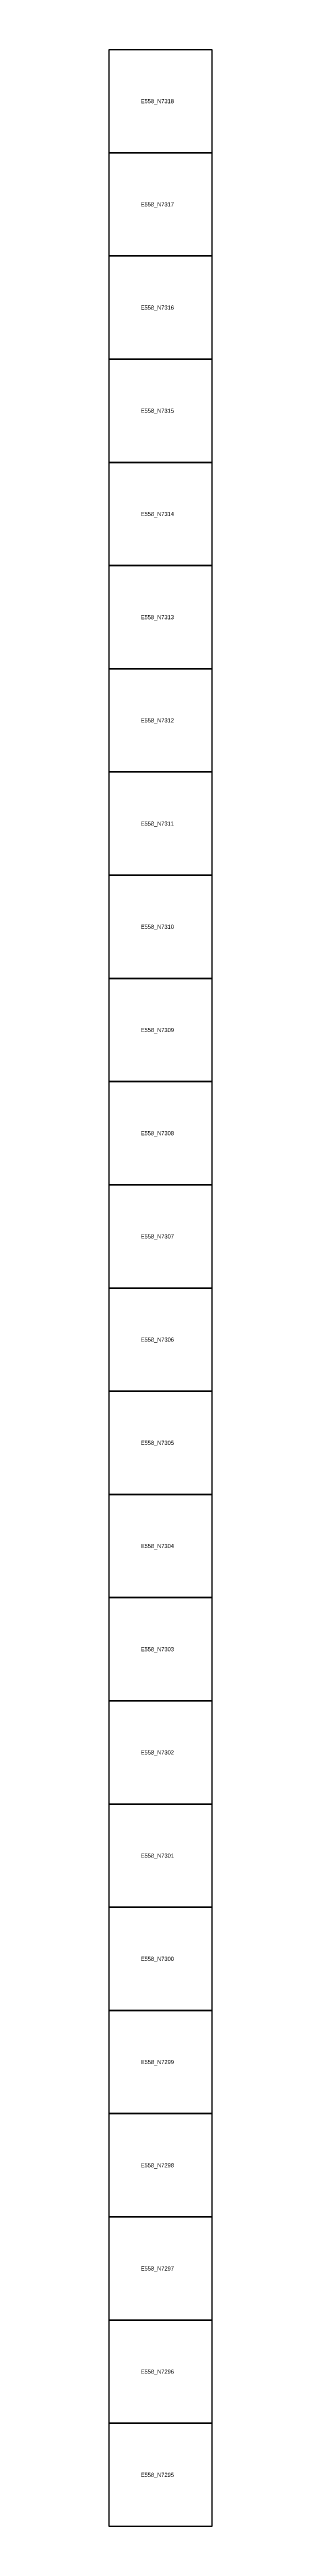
# Model space of a CAD drawing. Extents: x 546000 to 599000, y 7210000 to 7363000.
# Drawn here: x 558000 to 559000, y 7295000 to 7319000 of the extents above; entities that cross this region are included whole.
import ezdxf

# ---------------------------------------------------------------- set-up
doc = ezdxf.new("R2010")
doc.units = 0
doc.layers.add('FEATUREATTRIBS', color=7, linetype='Continuous')

msp = doc.modelspace()

# ---------------------------------------------------------------- linework, layer by layer
at = {"layer": 'FEATUREATTRIBS'}
for points in [[(558000, 7318000), (558000, 7319000), (559000, 7319000), (559000, 7318000)], [(558000, 7317000), (558000, 7318000), (559000, 7318000), (559000, 7317000)], [(558000, 7316000), (558000, 7317000), (559000, 7317000), (559000, 7316000)], [(558000, 7315000), (558000, 7316000), (559000, 7316000), (559000, 7315000)], [(558000, 7314000), (558000, 7315000), (559000, 7315000), (559000, 7314000)], [(558000, 7313000), (558000, 7314000), (559000, 7314000), (559000, 7313000)], [(558000, 7312000), (558000, 7313000), (559000, 7313000), (559000, 7312000)], [(558000, 7311000), (558000, 7312000), (559000, 7312000), (559000, 7311000)], [(558000, 7310000), (558000, 7311000), (559000, 7311000), (559000, 7310000)], [(558000, 7309000), (558000, 7310000), (559000, 7310000), (559000, 7309000)], [(558000, 7308000), (558000, 7309000), (559000, 7309000), (559000, 7308000)], [(558000, 7307000), (558000, 7308000), (559000, 7308000), (559000, 7307000)], [(558000, 7306000), (558000, 7307000), (559000, 7307000), (559000, 7306000)], [(558000, 7305000), (558000, 7306000), (559000, 7306000), (559000, 7305000)], [(558000, 7304000), (558000, 7305000), (559000, 7305000), (559000, 7304000)], [(558000, 7303000), (558000, 7304000), (559000, 7304000), (559000, 7303000)], [(558000, 7302000), (558000, 7303000), (559000, 7303000), (559000, 7302000)], [(558000, 7301000), (558000, 7302000), (559000, 7302000), (559000, 7301000)], [(558000, 7300000), (558000, 7301000), (559000, 7301000), (559000, 7300000)], [(558000, 7299000), (558000, 7300000), (559000, 7300000), (559000, 7299000)], [(558000, 7298000), (558000, 7299000), (559000, 7299000), (559000, 7298000)], [(558000, 7297000), (558000, 7298000), (559000, 7298000), (559000, 7297000)], [(558000, 7296000), (558000, 7297000), (559000, 7297000), (559000, 7296000)], [(558000, 7295000), (558000, 7296000), (559000, 7296000), (559000, 7295000)]]:
    msp.add_lwpolyline(points, close=True, dxfattribs=at)

# ---------------------------------------------------------------- texts
for s, p in [('E558_N7318', (558308, 7318480)), ('E558_N7317', (558308, 7317480)), ('E558_N7316', (558308, 7316480)), ('E558_N7315', (558308, 7315480)), ('E558_N7314', (558308, 7314480)), ('E558_N7313', (558308, 7313480)), ('E558_N7312', (558308, 7312480)), ('E558_N7311', (558308, 7311480)), ('E558_N7310', (558308, 7310480)), ('E558_N7309', (558308, 7309480)), ('E558_N7308', (558308, 7308480)), ('E558_N7307', (558308, 7307480)), ('E558_N7306', (558308, 7306480)), ('E558_N7305', (558308, 7305480)), ('E558_N7304', (558308, 7304480)), ('E558_N7303', (558308, 7303480)), ('E558_N7302', (558308, 7302480)), ('E558_N7301', (558308, 7301480)), ('E558_N7300', (558308, 7300480)), ('E558_N7299', (558308, 7299480)), ('E558_N7298', (558308, 7298480)), ('E558_N7297', (558308, 7297480)), ('E558_N7296', (558308, 7296480)), ('E558_N7295', (558308, 7295480))]:
    msp.add_text(s, height=40, dxfattribs=at).set_placement(p)

doc.saveas('drawing.dxf')
